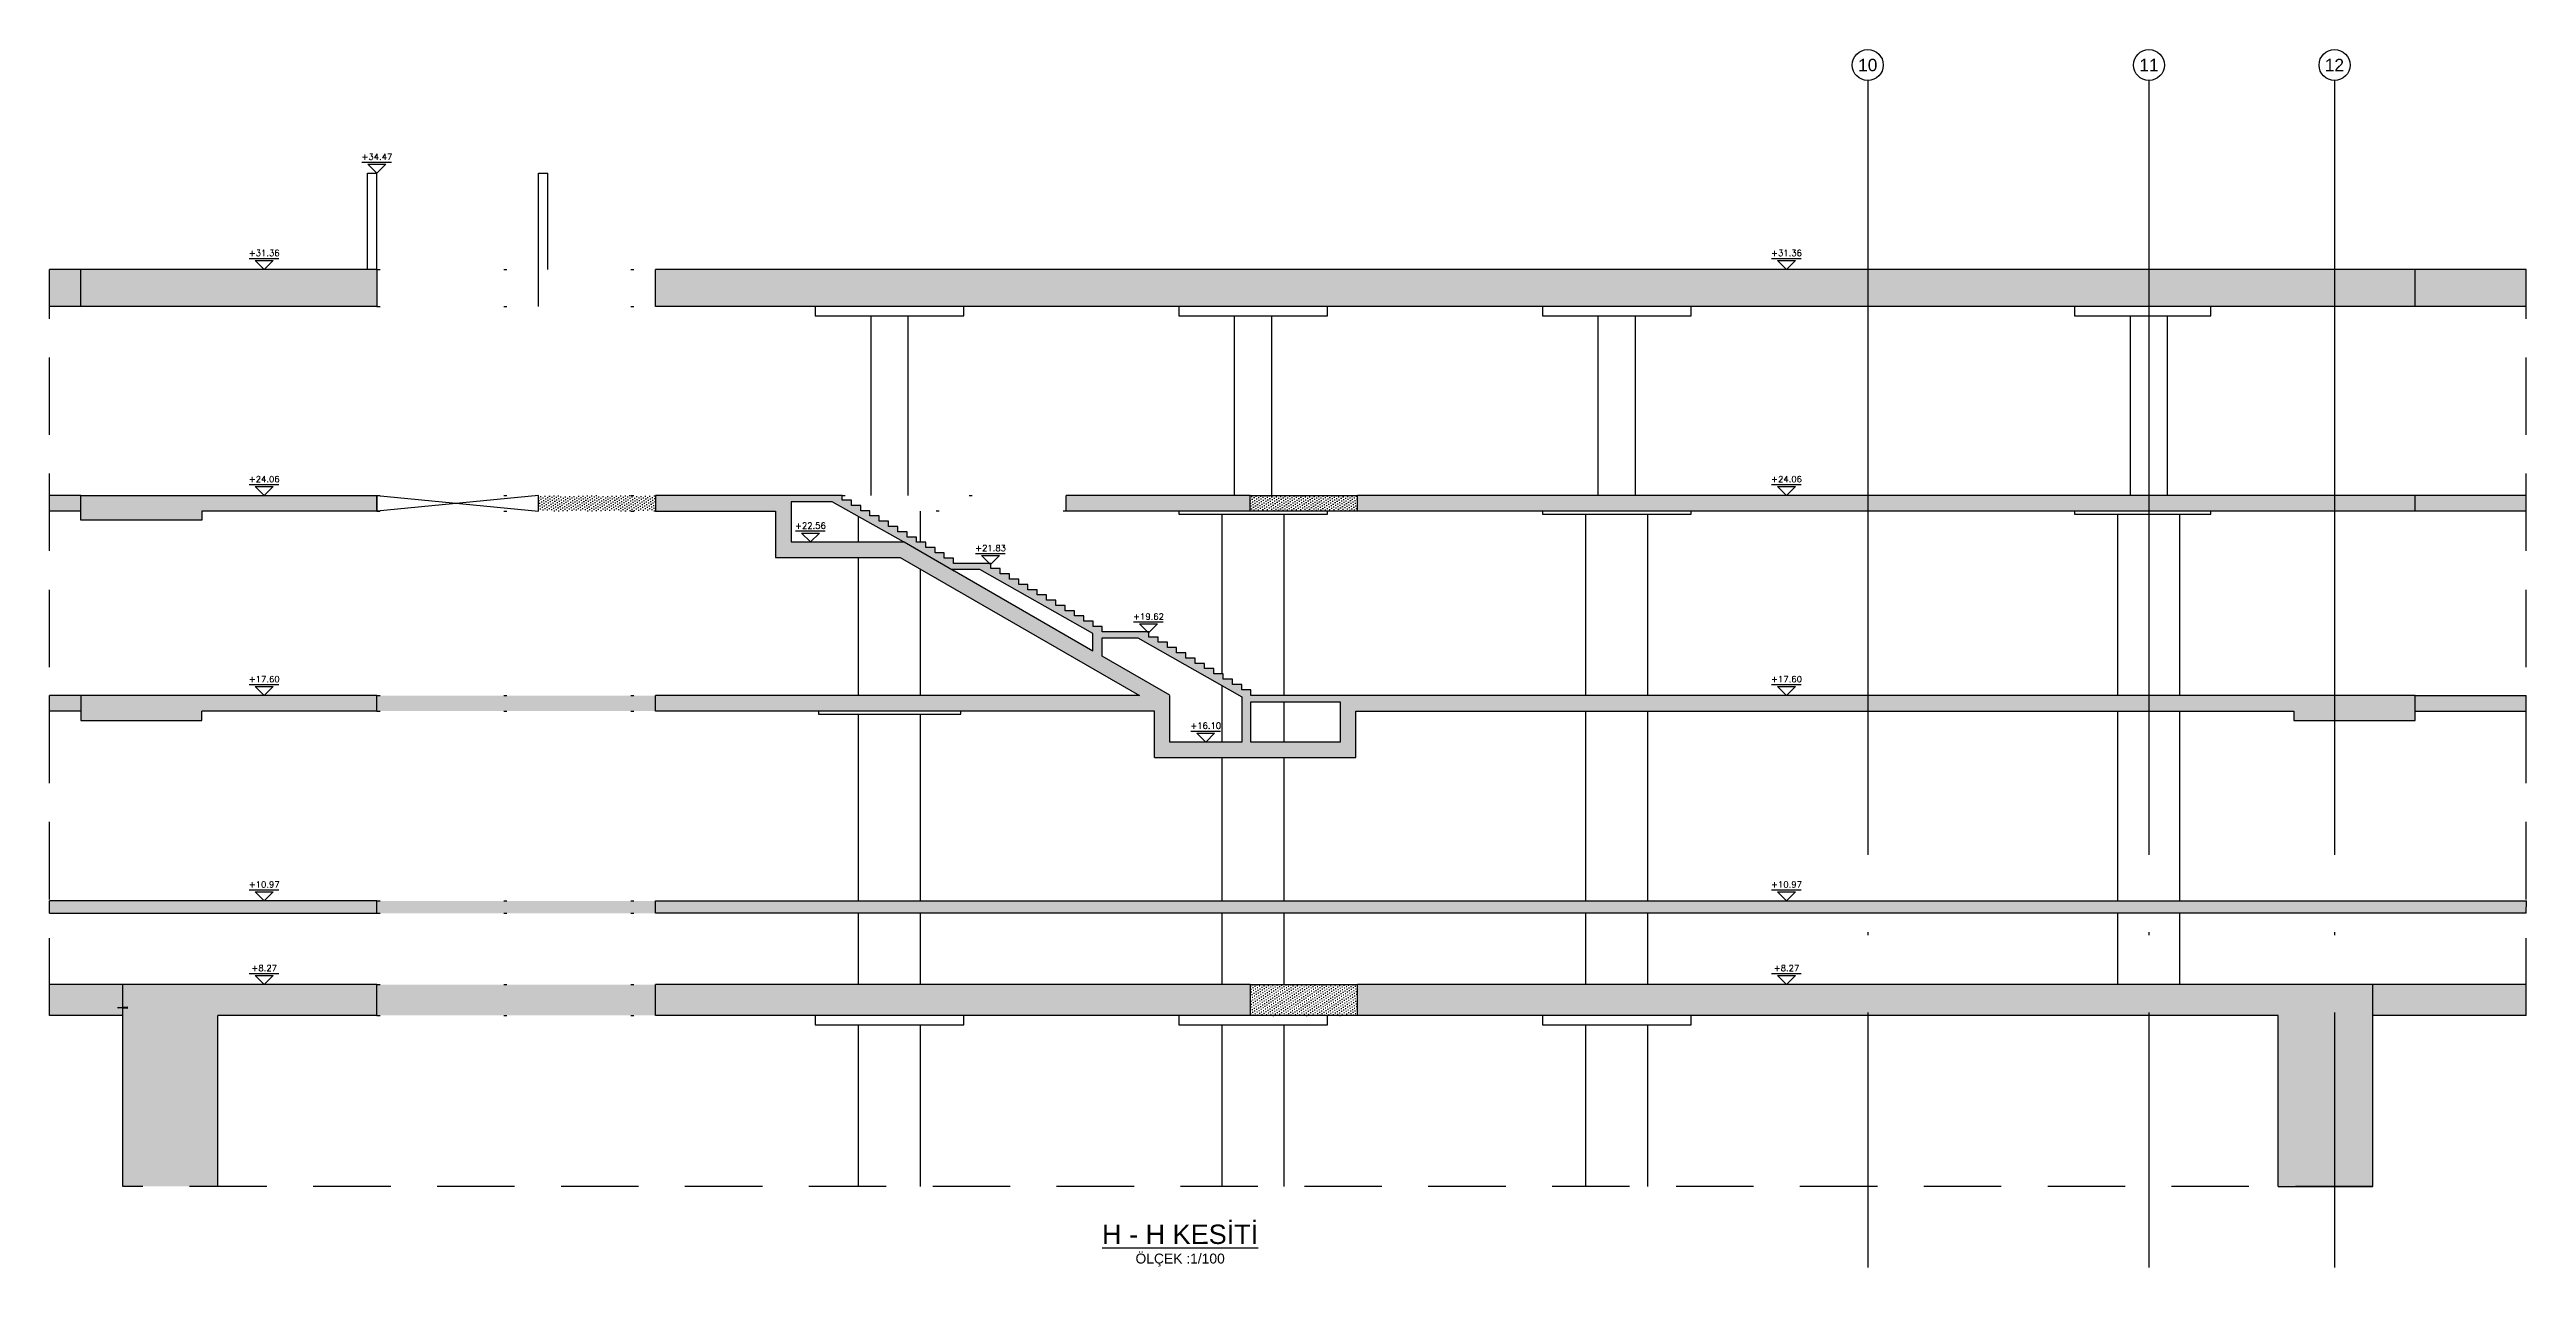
# Model space of a CAD drawing. Header units: millimetres. Extents: x 400382 to 401500, y 4543975 to 4544133.
# Drawn here: x 401279.8 to 401359.7, y 4544022.2 to 4544061.6 of the extents above; entities that cross this region are included whole.
import ezdxf
from ezdxf.enums import TextEntityAlignment as Align

# ---------------------------------------------------------------- set-up
doc = ezdxf.new("R2010")
doc.units = ezdxf.units.MM
for name, pattern in [('ACAD_ISO05W100', [33, 24, -3, 0, -3, 0, -3]), ('AKS', [3, 2.5, -0.25, 0, -0.25]), ('CIZGI', [0.4, 0.25, -0.15]), ('CONTINU', [0]), ('Dot', [4, 0, -4]), ('HIDDEN', [0.375, 0.25, -0.125])]:
    doc.linetypes.add(name, pattern=pattern)
for name, color, linetype in [('aks prota', 2, 'AKS'), ('caks prota', 4, 'Continuous'), ('görünüş prota', 4, 'Continuous'), ('iderzi_PROTA', 3, 'Continuous'), ('kesik prota', 2, 'CIZGI'), ('kesit prota', 1, 'Continuous'), ('kesit tarama prota', 252, 'Continuous'), ('kolon tarama prota', 252, 'Continuous'), ('kot prota', 4, 'Continuous'), ('PRT-CST-rc_level', 6, 'Continuous'), ('PRT-CST-rc_levermark', 4, 'Continuous'), ('st_s_su tutucu', 2, 'Continuous'), ('st_s_ölçü', 4, 'Continuous'), ('t35 prota', 3, 'Continuous'), ('taks prota', 7, 'Continuous'), ('tplan prota', 7, 'Continuous')]:
    doc.layers.add(name, color=color, linetype=linetype)
doc.styles.add('Arial', font='Arial.ttf')
doc.styles.add('OLCU', font='romanstw.shx')
doc.styles.add('TAKS', font='Arial Unicode.ttf')
pattern_1 = [(36, (401120.5221, 4543709.65936), (-0.014547592, 0.087543451), [0, -0.079375])]

msp = doc.modelspace()

# ---------------------------------------------------------------- texts
at = {"layer": 't35 prota', "style": 'Arial'}
msp.add_text('ÖLÇEK :1/100', height=0.32, rotation=0.01179, dxfattribs=at).set_placement((401316.255, 4544022.497), align=Align.MIDDLE)
at = {"layer": 'taks prota', "style": 'TAKS'}
for s, p in [('10', (401338.456, 4544061.053)), ('11', (401347.536, 4544061.053)), ('12', (401353.525, 4544061.053))]:
    msp.add_text(s, height=0.4, dxfattribs=at).set_placement(p, align=Align.MIDDLE_CENTER)
at = {"layer": 'tplan prota', "style": 'Arial'}
msp.add_text('%%UH - H KESİTİ', height=0.625, rotation=0.01179, dxfattribs=at).set_placement((401316.255, 4544023.372), align=Align.MIDDLE)

# ---------------------------------------------------------------- blocks, each defined once
blk = doc.blocks.new('KOTK5')
at = {"layer": 'PRT-CST-rc_levermark'}
blk.add_line((217, 160), (-213, 160), dxfattribs=at)
blk.add_lwpolyline([(130, 130), (-130, 130), (0, 0)], close=True, dxfattribs=at)
at = {"layer": 'PRT-CST-rc_level', "style": 'OLCU'}
blk.add_attdef('000.00', text='', height=90, dxfattribs=at).set_placement((0, 193), align=Align.CENTER)
blk = doc.blocks.new('D')
at = {"layer": 'st_s_su tutucu', "linetype": 'CONTINU', "ltscale": 0.2}
for p, q in [((-39988, 52508), (-39993, 52508)), ((-39993, 52508), (-39993, 52507)), ((-39993, 52507), (-39991, 52506)), ((-39991, 52499), (-39992, 52499)), ((-39992, 52499), (-39992, 52498)), ((-39992, 52498), (-39991, 52498)), ((-39991, 52489), (-39992, 52489)), ((-39992, 52489), (-39992, 52488)), ((-39992, 52488), (-39991, 52488)), ((-39991, 52479), (-39992, 52479)), ((-39992, 52479), (-39992, 52478)), ((-39992, 52478), (-39991, 52478)), ((-39992, 52468), (-39992, 52469)), ((-39992, 52469), (-39991, 52469)), ((-39991, 52468), (-39992, 52468)), ((-39991, 52506), (-39991, 52499)), ((-39991, 52498), (-39991, 52489)), ((-39991, 52488), (-39991, 52479)), ((-39991, 52469), (-39991, 52478)), ((-39991, 52459), (-39991, 52468)), ((-39990, 52506), (-39988, 52507)), ((-39990, 52499), (-39990, 52506)), ((-39989, 52499), (-39990, 52499)), ((-39990, 52489), (-39990, 52498)), ((-39990, 52498), (-39989, 52498)), ((-39989, 52489), (-39990, 52489)), ((-39990, 52479), (-39990, 52488)), ((-39990, 52488), (-39989, 52488)), ((-39989, 52479), (-39990, 52479)), ((-39990, 52478), (-39989, 52478)), ((-39990, 52478), (-39990, 52469)), ((-39990, 52469), (-39989, 52469)), ((-39989, 52468), (-39990, 52468)), ((-39990, 52468), (-39990, 52459)), ((-39989, 52498), (-39989, 52499)), ((-39989, 52488), (-39989, 52489)), ((-39989, 52478), (-39989, 52479)), ((-39989, 52469), (-39989, 52468)), ((-39988, 52507), (-39988, 52508)), ((-39993, 52449), (-39991, 52450)), ((-39993, 52448), (-39993, 52449)), ((-39988, 52448), (-39993, 52448)), ((-39992, 52458), (-39992, 52459)), ((-39992, 52459), (-39991, 52459)), ((-39991, 52458), (-39992, 52458)), ((-39991, 52450), (-39991, 52458)), ((-39990, 52459), (-39989, 52459)), ((-39989, 52458), (-39990, 52458)), ((-39990, 52458), (-39990, 52450)), ((-39990, 52450), (-39988, 52449)), ((-39989, 52459), (-39989, 52458)), ((-39988, 52449), (-39988, 52448))]:
    blk.add_line(p, q, dxfattribs=at)

# ---------------------------------------------------------------- hatches: boundary and pattern name
at = {"layer": 'kesit tarama prota'}
h = msp.add_hatch(color=256, dxfattribs=at)
h.dxf.hatch_style = 1
h.paths.add_polyline_path([(401280.762, 4544054.451), (401279.751, 4544054.451), (401279.751, 4544053.251), (401280.762, 4544053.251)])
h.paths.add_polyline_path([(401290.321, 4544054.451), (401280.762, 4544054.451), (401280.762, 4544053.251), (401290.321, 4544053.251)])
h = msp.add_hatch(color=256, dxfattribs=at)
h.dxf.hatch_style = 1
h.paths.add_polyline_path([(401356.127, 4544054.451), (401299.321, 4544054.451), (401299.321, 4544053.251), (401356.127, 4544053.251)])
h = msp.add_hatch(color=256, dxfattribs=at)
h.dxf.hatch_style = 1
h.paths.add_polyline_path([(401359.72, 4544054.451), (401356.127, 4544054.451), (401356.127, 4544053.251), (401359.72, 4544053.251)])
h = msp.add_hatch(color=256, dxfattribs=at)
h.dxf.hatch_style = 1
h.paths.add_polyline_path([(401280.76, 4544047.151), (401279.751, 4544047.151), (401279.751, 4544046.651), (401280.76, 4544046.651)])
h.paths.add_polyline_path([(401290.321, 4544047.151), (401280.76, 4544047.151), (401280.76, 4544046.351), (401284.673, 4544046.351), (401284.673, 4544046.651), (401290.321, 4544046.651)])
h = msp.add_hatch(dxfattribs=at)
h.set_pattern_fill('DOTS', color=2, scale=0.05, angle=36)
h.set_pattern_definition(pattern_1)
h.paths.add_polyline_path([(401299.321, 4544047.151), (401295.541, 4544047.151), (401295.541, 4544046.651), (401299.321, 4544046.651)])
h = msp.add_hatch(color=256, dxfattribs=at)
h.dxf.hatch_style = 1
h.paths.add_polyline_path([(401356.127, 4544040.691), (401318.543, 4544040.691), (401318.543, 4544040.881), (401318.243, 4544040.881), (401318.243, 4544041.051), (401317.943, 4544041.051), (401317.943, 4544041.221), (401317.643, 4544041.221), (401317.643, 4544041.391), (401317.343, 4544041.391), (401317.343, 4544041.561), (401317.043, 4544041.561), (401317.043, 4544041.731), (401316.743, 4544041.731), (401316.743, 4544041.901), (401316.443, 4544041.901), (401316.443, 4544042.071), (401316.143, 4544042.071), (401316.143, 4544042.241), (401315.843, 4544042.241), (401315.843, 4544042.411), (401315.543, 4544042.411), (401315.543, 4544042.581), (401315.243, 4544042.581), (401315.243, 4544042.751), (401313.743, 4544042.751), (401313.743, 4544042.921), (401313.443, 4544042.921), (401313.443, 4544043.091), (401313.143, 4544043.091), (401313.143, 4544043.261), (401312.843, 4544043.261), (401312.843, 4544043.431), (401312.543, 4544043.431), (401312.543, 4544043.601), (401312.243, 4544043.601), (401312.243, 4544043.771), (401311.943, 4544043.771), (401311.943, 4544043.941), (401311.643, 4544043.941), (401311.643, 4544044.111), (401311.343, 4544044.111), (401311.343, 4544044.281), (401311.043, 4544044.281), (401311.043, 4544044.451), (401310.743, 4544044.451), (401310.743, 4544044.621), (401310.443, 4544044.621), (401310.443, 4544044.791), (401310.143, 4544044.791), (401310.143, 4544044.961), (401308.941, 4544044.961), (401308.941, 4544045.131), (401308.641, 4544045.131), (401308.641, 4544045.301), (401308.341, 4544045.301), (401308.341, 4544045.471), (401308.041, 4544045.471), (401308.041, 4544045.641), (401307.741, 4544045.641), (401307.741, 4544045.811), (401307.441, 4544045.811), (401307.441, 4544045.981), (401307.141, 4544045.981), (401307.141, 4544046.151), (401306.841, 4544046.151), (401306.841, 4544046.321), (401306.541, 4544046.321), (401306.541, 4544046.491), (401306.241, 4544046.491), (401306.241, 4544046.661), (401305.941, 4544046.661), (401305.941, 4544046.831), (401305.641, 4544046.831), (401305.641, 4544047.001), (401305.341, 4544047.001), (401305.341, 4544047.151), (401299.321, 4544047.151), (401299.321, 4544046.651), (401303.191, 4544046.651), (401303.191, 4544045.151), (401307.215, 4544045.151), (401314.94, 4544040.691), (401299.321, 4544040.691), (401299.321, 4544040.191), (401315.426, 4544040.191), (401315.426, 4544038.691), (401321.926, 4544038.691), (401321.926, 4544040.191), (401352.214, 4544040.191), (401352.214, 4544039.891), (401356.127, 4544039.891)])
h.paths.add_polyline_path([(401308.891, 4544044.761), (401309.791, 4544044.761), (401313.435, 4544042.696), (401313.435, 4544042.137)], flags=16)
h.paths.add_polyline_path([(401313.735, 4544041.964), (401313.735, 4544042.551), (401314.891, 4544042.551), (401318.243, 4544040.651), (401318.243, 4544039.191), (401315.926, 4544039.191), (401315.926, 4544040.699)], flags=16)
h.paths.add_polyline_path([(401318.543, 4544040.491), (401321.426, 4544040.491), (401321.426, 4544039.191), (401318.543, 4544039.191)], flags=16)
h.paths.add_polyline_path([(401307.318, 4544045.651), (401303.691, 4544045.651), (401303.691, 4544046.951), (401305.024, 4544046.951)], flags=16)
h = msp.add_hatch(color=256, dxfattribs=at)
h.dxf.hatch_style = 1
h.paths.add_polyline_path([(401318.514, 4544047.151), (401312.574, 4544047.151), (401312.574, 4544046.651), (401318.514, 4544046.651)])
h.paths.add_polyline_path([(401356.127, 4544047.151), (401321.984, 4544047.151), (401321.984, 4544046.651), (401356.127, 4544046.651)])
h = msp.add_hatch(dxfattribs=at)
h.set_pattern_fill('DOTS', color=2, scale=0.05, angle=36)
h.set_pattern_definition(pattern_1)
h.paths.add_polyline_path([(401321.984, 4544047.151), (401318.514, 4544047.151), (401318.514, 4544046.651), (401321.984, 4544046.651)])
h = msp.add_hatch(color=256, dxfattribs=at)
h.dxf.hatch_style = 1
h.paths.add_polyline_path([(401359.72, 4544047.151), (401356.127, 4544047.151), (401356.127, 4544046.651), (401359.72, 4544046.651)])
h = msp.add_hatch(color=256, dxfattribs=at)
h.dxf.hatch_style = 1
h.paths.add_polyline_path([(401280.76, 4544040.691), (401279.751, 4544040.691), (401279.751, 4544040.191), (401280.76, 4544040.191)])
h.paths.add_polyline_path([(401290.321, 4544040.691), (401280.76, 4544040.691), (401280.76, 4544039.891), (401284.673, 4544039.891), (401284.673, 4544040.191), (401290.321, 4544040.191)])
h = msp.add_hatch(dxfattribs=at)
h.set_pattern_fill('DOTS', color=2, scale=0.05, angle=36)
h.set_pattern_definition(pattern_1)
h.paths.add_polyline_path([(401299.321, 4544040.691), (401290.321, 4544040.691), (401290.321, 4544040.191), (401299.321, 4544040.191)])
h = msp.add_hatch(color=256, dxfattribs=at)
h.dxf.hatch_style = 1
h.paths.add_polyline_path([(401359.72, 4544040.691), (401356.127, 4544040.691), (401356.127, 4544040.191), (401359.72, 4544040.191)])
h = msp.add_hatch(color=256, dxfattribs=at)
h.dxf.hatch_style = 1
h.paths.add_polyline_path([(401290.321, 4544034.061), (401279.751, 4544034.061), (401279.751, 4544033.661), (401290.321, 4544033.661)])
h = msp.add_hatch(dxfattribs=at)
h.set_pattern_fill('DOTS', color=2, scale=0.05, angle=36)
h.set_pattern_definition(pattern_1)
h.paths.add_polyline_path([(401299.321, 4544034.061), (401290.321, 4544034.061), (401290.321, 4544033.661), (401299.321, 4544033.661)])
h = msp.add_hatch(color=256, dxfattribs=at)
h.dxf.hatch_style = 1
h.paths.add_polyline_path([(401359.725, 4544034.061), (401299.321, 4544034.061), (401299.321, 4544033.661), (401359.72, 4544033.661)])
h = msp.add_hatch(color=256, dxfattribs=at)
h.dxf.hatch_style = 1
h.paths.add_polyline_path([(401285.18, 4544030.361), (401290.321, 4544030.361), (401290.321, 4544031.361), (401279.751, 4544031.361), (401279.751, 4544030.361), (401282.117, 4544030.361), (401282.117, 4544024.843), (401285.18, 4544024.843)])
h = msp.add_hatch(dxfattribs=at)
h.set_pattern_fill('DOTS', color=2, scale=0.05, angle=36)
h.set_pattern_definition(pattern_1)
h.paths.add_polyline_path([(401299.321, 4544031.361), (401290.321, 4544031.361), (401290.321, 4544030.361), (401299.321, 4544030.361)])
h = msp.add_hatch(color=256, dxfattribs=at)
h.dxf.hatch_style = 1
h.paths.add_polyline_path([(401318.514, 4544031.361), (401299.321, 4544031.361), (401299.321, 4544030.361), (401318.514, 4544030.361)])
h = msp.add_hatch(dxfattribs=at)
h.set_pattern_fill('DOTS', color=2, scale=0.05, angle=36)
h.set_pattern_definition(pattern_1)
h.paths.add_polyline_path([(401321.984, 4544031.361), (401318.514, 4544031.361), (401318.514, 4544030.361), (401321.984, 4544030.361)])
h = msp.add_hatch(color=256, dxfattribs=at)
h.dxf.hatch_style = 1
h.paths.add_polyline_path([(401354.766, 4544030.361), (401359.72, 4544030.361), (401359.72, 4544031.361), (401321.984, 4544031.361), (401321.984, 4544030.361), (401351.704, 4544030.361), (401351.704, 4544024.843), (401354.766, 4544024.843)])

# ---------------------------------------------------------------- linework, layer by layer
at = {"layer": 'aks prota', "ltscale": 10}
for p, q in [((401338.456, 4544060.553), (401338.456, 4544022.224)), ((401347.536, 4544060.553), (401347.536, 4544022.224)), ((401353.528, 4544060.553), (401353.528, 4544022.224))]:
    msp.add_line(p, q, dxfattribs=at)
at = {"layer": 'caks prota', "ltscale": 0.05}
for centre in [(401338.456, 4544061.053), (401347.536, 4544061.053), (401353.528, 4544061.053)]:
    msp.add_circle(centre, 0.5, dxfattribs=at)
at = {"layer": 'görünüş prota'}
for p, q in [((401306.274, 4544047.151), (401306.274, 4544052.951)), ((401307.474, 4544047.151), (401307.474, 4544052.951)), ((401318.013, 4544047.151), (401318.013, 4544052.951)), ((401319.213, 4544047.151), (401319.213, 4544052.951)), ((401329.756, 4544047.151), (401329.756, 4544052.951)), ((401330.956, 4544047.151), (401330.956, 4544052.951)), ((401346.936, 4544047.151), (401346.936, 4544052.951)), ((401348.136, 4544047.151), (401348.136, 4544052.951)), ((401305.874, 4544045.651), (401305.874, 4544046.469)), ((401307.874, 4544045.641), (401307.874, 4544046.651)), ((401317.613, 4544041.391), (401317.613, 4544046.551)), ((401319.613, 4544040.691), (401319.613, 4544046.551)), ((401329.356, 4544040.691), (401329.356, 4544046.551)), ((401331.356, 4544040.691), (401331.356, 4544046.551)), ((401346.536, 4544040.691), (401346.536, 4544046.551)), ((401348.536, 4544040.691), (401348.536, 4544046.551)), ((401305.874, 4544040.691), (401305.874, 4544045.151)), ((401307.874, 4544040.691), (401307.874, 4544044.77)), ((401317.613, 4544039.191), (401317.613, 4544041.008)), ((401305.874, 4544034.061), (401305.874, 4544040.091)), ((401307.874, 4544034.061), (401307.874, 4544040.091)), ((401319.613, 4544039.191), (401319.613, 4544040.491)), ((401329.356, 4544034.061), (401329.356, 4544040.191)), ((401331.356, 4544034.061), (401331.356, 4544040.191)), ((401346.536, 4544034.061), (401346.536, 4544040.191)), ((401348.536, 4544034.061), (401348.536, 4544040.191)), ((401317.613, 4544034.061), (401317.613, 4544038.691)), ((401319.613, 4544034.061), (401319.613, 4544038.691)), ((401305.874, 4544031.361), (401305.874, 4544033.661)), ((401307.874, 4544031.361), (401307.874, 4544033.661)), ((401317.613, 4544031.361), (401317.613, 4544033.661)), ((401319.613, 4544031.361), (401319.613, 4544033.661)), ((401329.356, 4544031.361), (401329.356, 4544033.661)), ((401331.356, 4544031.361), (401331.356, 4544033.661)), ((401346.536, 4544031.361), (401346.536, 4544033.661)), ((401348.536, 4544031.361), (401348.536, 4544033.661)), ((401305.874, 4544024.843), (401305.874, 4544030.061)), ((401307.874, 4544024.843), (401307.874, 4544030.061)), ((401317.613, 4544024.843), (401317.613, 4544030.061)), ((401319.613, 4544024.843), (401319.613, 4544030.061)), ((401329.356, 4544024.843), (401329.356, 4544030.061)), ((401331.356, 4544024.843), (401331.356, 4544030.061))]:
    msp.add_line(p, q, dxfattribs=at)
for points in [[(401290.021, 4544054.451), (401290.021, 4544057.561)], [(401290.021, 4544057.561), (401290.321, 4544057.561)], [(401290.321, 4544054.451), (401290.321, 4544057.561)], [(401295.541, 4544053.251), (401295.541, 4544057.561)], [(401295.541, 4544057.561), (401295.841, 4544057.561)], [(401295.841, 4544054.451), (401295.841, 4544057.561)], [(401304.474, 4544053.251), (401304.474, 4544052.951), (401309.274, 4544052.951), (401309.274, 4544053.251)], [(401316.213, 4544053.251), (401316.213, 4544052.951), (401321.013, 4544052.951), (401321.013, 4544053.251)], [(401327.952, 4544053.251), (401327.952, 4544052.951), (401332.752, 4544052.951), (401332.752, 4544053.251)], [(401345.132, 4544053.251), (401345.132, 4544052.951), (401349.532, 4544052.951), (401349.532, 4544053.251)], [(401318.514, 4544047.151), (401321.984, 4544047.151)], [(401316.213, 4544046.651), (401316.213, 4544046.551), (401321.013, 4544046.551), (401321.013, 4544046.651)], [(401321.984, 4544046.651), (401318.514, 4544046.651)], [(401327.952, 4544046.651), (401327.952, 4544046.551), (401332.752, 4544046.551), (401332.752, 4544046.651)], [(401345.132, 4544046.651), (401345.132, 4544046.551), (401349.532, 4544046.551), (401349.532, 4544046.651)], [(401304.574, 4544040.191), (401304.574, 4544040.091), (401309.174, 4544040.091), (401309.174, 4544040.191)], [(401318.514, 4544031.361), (401321.984, 4544031.361)], [(401304.474, 4544030.361), (401304.474, 4544030.061), (401309.274, 4544030.061), (401309.274, 4544030.361)], [(401316.213, 4544030.361), (401316.213, 4544030.061), (401321.013, 4544030.061), (401321.013, 4544030.361)], [(401321.984, 4544030.361), (401318.514, 4544030.361)], [(401327.955, 4544030.361), (401327.955, 4544030.061), (401332.755, 4544030.061), (401332.755, 4544030.361)]]:
    msp.add_lwpolyline(points, dxfattribs=at)
at = {"layer": 'görünüş prota', "color": 4, "linetype": 'Dot'}
for points in [[(401290.321, 4544054.451), (401299.321, 4544054.451)], [(401290.321, 4544053.251), (401299.321, 4544053.251)], [(401290.321, 4544047.151), (401299.321, 4544047.151)], [(401305.341, 4544047.151), (401312.574, 4544047.151)], [(401290.321, 4544046.651), (401299.321, 4544046.651)], [(401312.574, 4544046.651), (401306.241, 4544046.651)], [(401290.321, 4544040.691), (401299.321, 4544040.691)], [(401290.321, 4544040.191), (401299.321, 4544040.191)], [(401290.321, 4544034.061), (401299.321, 4544034.061)], [(401290.321, 4544033.661), (401299.321, 4544033.661)], [(401290.321, 4544031.361), (401299.321, 4544031.361)], [(401290.321, 4544030.361), (401299.321, 4544030.361)]]:
    msp.add_lwpolyline(points, dxfattribs=at)
at = {"layer": 'iderzi_PROTA', "linetype": 'ACAD_ISO05W100', "ltscale": 2}
for p, q in [((401282.117, 4544030.361), (401282.117, 4544031.361)), ((401354.766, 4544030.361), (401354.766, 4544031.361))]:
    msp.add_line(p, q, dxfattribs=at)
at = {"layer": 'kesik prota', "ltscale": 10}
msp.add_line((401354.766, 4544024.843), (401282.117, 4544024.843), dxfattribs=at)
at = {"layer": 'kesik prota', "linetype": 'HIDDEN', "ltscale": 10}
for points in [[(401279.751, 4544030.361), (401279.751, 4544054.451)], [(401359.72, 4544030.361), (401359.72, 4544054.451)]]:
    msp.add_lwpolyline(points, dxfattribs=at)
at = {"layer": 'kesik prota', "ltscale": 10}
msp.add_lwpolyline([(401307.318, 4544045.651), (401307.349, 4544045.651), (401308.955, 4544044.724)], dxfattribs=at)
at = {"layer": 'kesit prota', "color": 1}
for p, q in [((401290.321, 4544054.451), (401279.751, 4544054.451)), ((401290.321, 4544054.451), (401290.321, 4544053.251)), ((401359.72, 4544054.451), (401299.321, 4544054.451)), ((401299.321, 4544053.251), (401299.321, 4544054.451)), ((401290.321, 4544053.251), (401279.751, 4544053.251)), ((401359.72, 4544053.251), (401299.321, 4544053.251)), ((401318.514, 4544047.151), (401312.574, 4544047.151)), ((401312.574, 4544046.651), (401312.574, 4544047.151)), ((401318.514, 4544046.651), (401318.514, 4544047.151)), ((401359.72, 4544047.151), (401321.984, 4544047.151)), ((401321.984, 4544046.651), (401321.984, 4544047.151)), ((401356.127, 4544046.651), (401356.127, 4544047.151)), ((401318.514, 4544046.651), (401312.574, 4544046.651)), ((401359.72, 4544046.651), (401321.984, 4544046.651)), ((401280.76, 4544040.691), (401279.751, 4544040.691)), ((401290.321, 4544040.191), (401290.321, 4544040.691)), ((401299.321, 4544040.191), (401299.321, 4544040.691)), ((401280.76, 4544040.191), (401279.751, 4544040.191)), ((401290.321, 4544040.191), (401284.673, 4544040.191)), ((401315.426, 4544040.191), (401299.321, 4544040.191)), ((401315.426, 4544038.691), (401315.426, 4544040.191)), ((401321.926, 4544038.691), (401321.926, 4544040.191)), ((401315.426, 4544038.691), (401321.926, 4544038.691)), ((401290.321, 4544031.361), (401279.751, 4544031.361)), ((401290.321, 4544030.361), (401290.321, 4544031.361)), ((401318.514, 4544031.361), (401299.321, 4544031.361)), ((401299.321, 4544030.361), (401299.321, 4544031.361)), ((401318.514, 4544031.361), (401318.514, 4544030.361)), ((401359.72, 4544031.361), (401321.984, 4544031.361)), ((401321.984, 4544030.361), (401321.984, 4544031.361)), ((401282.117, 4544030.361), (401279.751, 4544030.361)), ((401282.117, 4544024.843), (401282.117, 4544030.361)), ((401290.321, 4544030.361), (401285.18, 4544030.361)), ((401285.18, 4544024.843), (401285.18, 4544030.361)), ((401318.514, 4544030.361), (401299.321, 4544030.361)), ((401351.704, 4544030.361), (401321.984, 4544030.361)), ((401351.704, 4544024.843), (401351.704, 4544030.361)), ((401359.72, 4544030.361), (401354.766, 4544030.361)), ((401354.766, 4544024.843), (401354.766, 4544030.361))]:
    msp.add_line(p, q, dxfattribs=at)
at = {"layer": 'kesit prota'}
for p, q in [((401280.762, 4544053.251), (401280.762, 4544054.451)), ((401356.127, 4544053.251), (401356.127, 4544054.451))]:
    msp.add_line(p, q, dxfattribs=at)
at = {"layer": 'kesit prota', "color": 1}
for points in [[(401280.76, 4544047.151), (401279.751, 4544047.151)], [(401280.76, 4544046.651), (401279.751, 4544046.651)], [(401303.191, 4544046.651), (401303.191, 4544045.151), (401307.215, 4544045.151), (401314.94, 4544040.691), (401299.321, 4544040.691)], [(401309.791, 4544044.761), (401308.891, 4544044.761), (401313.435, 4544042.137), (401313.435, 4544042.696), (401309.791, 4544044.761)], [(401315.926, 4544040.699), (401313.735, 4544041.964), (401313.735, 4544042.551), (401314.891, 4544042.551), (401318.243, 4544040.651), (401318.243, 4544039.191)], [(401318.243, 4544039.191), (401315.926, 4544039.191), (401315.926, 4544040.691)]]:
    msp.add_lwpolyline(points, dxfattribs=at)
for points in [[(401280.76, 4544047.151), (401290.321, 4544047.151), (401290.321, 4544046.651), (401284.673, 4544046.651), (401284.673, 4544046.351), (401280.76, 4544046.351)], [(401307.318, 4544045.651), (401305.024, 4544046.951), (401303.691, 4544046.951), (401303.691, 4544045.651)], [(401318.543, 4544040.491), (401321.426, 4544040.491), (401321.426, 4544039.191), (401318.543, 4544039.191)]]:
    msp.add_lwpolyline(points, close=True, dxfattribs=at)
at = {"layer": 'kesit prota'}
for points in [[(401321.926, 4544040.191), (401352.214, 4544040.191), (401352.214, 4544039.891), (401356.127, 4544039.891), (401356.127, 4544040.691), (401318.543, 4544040.691), (401318.543, 4544040.881), (401318.243, 4544040.881), (401318.243, 4544041.051), (401317.943, 4544041.051), (401317.943, 4544041.221), (401317.643, 4544041.221), (401317.643, 4544041.391), (401317.343, 4544041.391), (401317.343, 4544041.561), (401317.043, 4544041.561), (401317.043, 4544041.731), (401316.743, 4544041.731), (401316.743, 4544041.901), (401316.443, 4544041.901), (401316.443, 4544042.071), (401316.143, 4544042.071), (401316.143, 4544042.241), (401315.843, 4544042.241), (401315.843, 4544042.411), (401315.543, 4544042.411), (401315.543, 4544042.581), (401315.243, 4544042.581), (401315.243, 4544042.751), (401313.743, 4544042.751), (401313.743, 4544042.921), (401313.443, 4544042.921), (401313.443, 4544043.091), (401313.143, 4544043.091), (401313.143, 4544043.261), (401312.843, 4544043.261), (401312.843, 4544043.431), (401312.543, 4544043.431), (401312.543, 4544043.601), (401312.243, 4544043.601), (401312.243, 4544043.771), (401311.943, 4544043.771), (401311.943, 4544043.941), (401311.643, 4544043.941), (401311.643, 4544044.111), (401311.343, 4544044.111), (401311.343, 4544044.281), (401311.043, 4544044.281), (401311.043, 4544044.451), (401310.743, 4544044.451), (401310.743, 4544044.621), (401310.443, 4544044.621), (401310.443, 4544044.791), (401310.143, 4544044.791), (401310.143, 4544044.961), (401308.941, 4544044.961), (401308.941, 4544045.131), (401308.641, 4544045.131), (401308.641, 4544045.301), (401308.341, 4544045.301), (401308.341, 4544045.471), (401308.041, 4544045.471), (401308.041, 4544045.641), (401307.741, 4544045.641), (401307.741, 4544045.811), (401307.441, 4544045.811), (401307.441, 4544045.981), (401307.141, 4544045.981), (401307.141, 4544046.151), (401306.841, 4544046.151), (401306.841, 4544046.321), (401306.541, 4544046.321), (401306.541, 4544046.491), (401306.241, 4544046.491), (401306.241, 4544046.661), (401305.941, 4544046.661), (401305.941, 4544046.831), (401305.641, 4544046.831), (401305.641, 4544047.001), (401305.341, 4544047.001), (401305.341, 4544047.151), (401299.321, 4544047.151), (401299.321, 4544046.651), (401303.191, 4544046.651)], [(401290.321, 4544040.691), (401280.76, 4544040.691), (401280.76, 4544039.891), (401284.673, 4544039.891), (401284.673, 4544040.191)], [(401356.127, 4544040.691), (401359.72, 4544040.691)], [(401356.127, 4544040.191), (401359.72, 4544040.191)], [(401279.751, 4544033.661), (401290.321, 4544033.661), (401290.321, 4544034.061), (401279.751, 4544034.061)], [(401359.72, 4544033.661), (401299.321, 4544033.661), (401299.321, 4544034.061), (401359.725, 4544034.061)], [(401359.72, 4544033.661), (401359.725, 4544034.061)], [(401359.72, 4544030.361), (401359.72, 4544031.361)]]:
    msp.add_lwpolyline(points, dxfattribs=at)
at = {"layer": 'kesit tarama prota'}
for points in [[(401279.751, 4544053.251), (401279.751, 4544054.451)], [(401359.72, 4544053.251), (401359.72, 4544054.451)], [(401279.751, 4544046.651), (401279.751, 4544047.151)], [(401359.72, 4544046.651), (401359.72, 4544047.151)], [(401279.751, 4544040.191), (401279.751, 4544040.691)], [(401359.72, 4544040.191), (401359.72, 4544040.691)], [(401279.751, 4544033.661), (401279.751, 4544034.061)], [(401351.704, 4544024.843), (401354.766, 4544024.843)]]:
    msp.add_lwpolyline(points, dxfattribs=at)
at = {"layer": 'kolon tarama prota', "color": 2}
msp.add_lwpolyline([(401290.321, 4544046.651), (401290.321, 4544047.151), (401295.541, 4544046.651), (401295.541, 4544047.151), (401290.321, 4544046.651), (401290.321, 4544047.151)], dxfattribs=at)

# ---------------------------------------------------------------- block references
at = {"layer": 'kot prota', "linetype": 'CONTINU', "ltscale": 0.1}
ref = msp.add_blockref('KOTK5', (401290.321, 4544057.561), dxfattribs=dict(at, xscale=-0.002222222222222221, yscale=0.002222222222222221, zscale=0.002222222222222222, rotation=1.399620875197627e-05))
ref.add_attrib('000.00', '+34.47', dxfattribs={"layer": 'PRT-CST-rc_level', "height": 0.2, "rotation": 0.00001, "style": 'OLCU'}).set_placement((401290.321, 4544057.99), align=Align.CENTER)
ref = msp.add_blockref('KOTK5', (401286.683, 4544054.451), dxfattribs=dict(at, xscale=-0.002222222222222222, yscale=0.002222222222222222, zscale=0.002222222222222222, rotation=359.9999999999902))
ref.add_attrib('000.00', '+31.36', dxfattribs={"layer": 'PRT-CST-rc_level', "height": 0.2, "style": 'OLCU'}).set_placement((401286.683, 4544054.88), align=Align.CENTER)
ref = msp.add_blockref('KOTK5', (401335.834, 4544054.451), dxfattribs=dict(at, xscale=-0.002222222222222222, yscale=0.002222222222222222, zscale=0.002222222222222222, rotation=359.9999999999902))
ref.add_attrib('000.00', '+31.36', dxfattribs={"layer": 'PRT-CST-rc_level', "height": 0.2, "style": 'OLCU'}).set_placement((401335.834, 4544054.88), align=Align.CENTER)
ref = msp.add_blockref('KOTK5', (401286.683, 4544047.151), dxfattribs=dict(at, xscale=-0.002222222222222222, yscale=0.002222222222222222, zscale=0.002222222222222222, rotation=359.9999999999902))
ref.add_attrib('000.00', '+24.06', dxfattribs={"layer": 'PRT-CST-rc_level', "height": 0.2, "style": 'OLCU'}).set_placement((401286.683, 4544047.58), align=Align.CENTER)
ref = msp.add_blockref('KOTK5', (401335.834, 4544047.151), dxfattribs=dict(at, xscale=-0.002222222222222222, yscale=0.002222222222222222, zscale=0.002222222222222222, rotation=359.9999999999902))
ref.add_attrib('000.00', '+24.06', dxfattribs={"layer": 'PRT-CST-rc_level', "height": 0.2, "style": 'OLCU'}).set_placement((401335.834, 4544047.58), align=Align.CENTER)
ref = msp.add_blockref('KOTK5', (401304.319, 4544045.651), dxfattribs=dict(at, xscale=-0.002222222222222222, yscale=0.002222222222222222, zscale=0.002222222222222222, rotation=359.9999999999902))
ref.add_attrib('000.00', '+22.56', dxfattribs={"layer": 'PRT-CST-rc_level', "height": 0.2, "style": 'OLCU'}).set_placement((401304.319, 4544046.08), align=Align.CENTER)
ref = msp.add_blockref('KOTK5', (401310.135, 4544044.924), dxfattribs=dict(at, xscale=-0.002222222222222222, yscale=0.002222222222222222, zscale=0.002222222222222222, rotation=359.9999999999902))
ref.add_attrib('000.00', '+21.83', dxfattribs={"layer": 'PRT-CST-rc_level', "height": 0.2, "style": 'OLCU'}).set_placement((401310.135, 4544045.353), align=Align.CENTER)
ref = msp.add_blockref('KOTK5', (401315.235, 4544042.714), dxfattribs=dict(at, xscale=-0.002222222222222222, yscale=0.002222222222222222, zscale=0.002222222222222222, rotation=359.9999999999902))
ref.add_attrib('000.00', '+19.62', dxfattribs={"layer": 'PRT-CST-rc_level', "height": 0.2, "style": 'OLCU'}).set_placement((401315.235, 4544043.143), align=Align.CENTER)
ref = msp.add_blockref('KOTK5', (401286.683, 4544040.691), dxfattribs=dict(at, xscale=-0.002222222222222222, yscale=0.002222222222222222, zscale=0.002222222222222222, rotation=359.9999999999902))
ref.add_attrib('000.00', '+17.60', dxfattribs={"layer": 'PRT-CST-rc_level', "height": 0.2, "style": 'OLCU'}).set_placement((401286.683, 4544041.12), align=Align.CENTER)
ref = msp.add_blockref('KOTK5', (401335.834, 4544040.691), dxfattribs=dict(at, xscale=-0.002222222222222222, yscale=0.002222222222222222, zscale=0.002222222222222222, rotation=359.9999999999902))
ref.add_attrib('000.00', '+17.60', dxfattribs={"layer": 'PRT-CST-rc_level', "height": 0.2, "style": 'OLCU'}).set_placement((401335.834, 4544041.12), align=Align.CENTER)
ref = msp.add_blockref('KOTK5', (401317.081, 4544039.191), dxfattribs=dict(at, xscale=-0.002222222222222222, yscale=0.002222222222222222, zscale=0.002222222222222222, rotation=359.9999999999902))
ref.add_attrib('000.00', '+16.10', dxfattribs={"layer": 'PRT-CST-rc_level', "height": 0.2, "style": 'OLCU'}).set_placement((401317.081, 4544039.62), align=Align.CENTER)
ref = msp.add_blockref('KOTK5', (401286.683, 4544034.061), dxfattribs=dict(at, xscale=-0.002222222222222222, yscale=0.002222222222222222, zscale=0.002222222222222222, rotation=359.9999999999902))
ref.add_attrib('000.00', '+10.97', dxfattribs={"layer": 'PRT-CST-rc_level', "height": 0.2, "style": 'OLCU'}).set_placement((401286.683, 4544034.49), align=Align.CENTER)
ref = msp.add_blockref('KOTK5', (401335.834, 4544034.061), dxfattribs=dict(at, xscale=-0.002222222222222222, yscale=0.002222222222222222, zscale=0.002222222222222222, rotation=359.9999999999902))
ref.add_attrib('000.00', '+10.97', dxfattribs={"layer": 'PRT-CST-rc_level', "height": 0.2, "style": 'OLCU'}).set_placement((401335.834, 4544034.49), align=Align.CENTER)
ref = msp.add_blockref('KOTK5', (401286.683, 4544031.361), dxfattribs=dict(at, xscale=-0.002222222222222222, yscale=0.002222222222222222, zscale=0.002222222222222222, rotation=359.9999999999902))
ref.add_attrib('000.00', '+8.27', dxfattribs={"layer": 'PRT-CST-rc_level', "height": 0.2, "style": 'OLCU'}).set_placement((401286.683, 4544031.79), align=Align.CENTER)
ref = msp.add_blockref('KOTK5', (401335.834, 4544031.361), dxfattribs=dict(at, xscale=-0.002222222222222222, yscale=0.002222222222222222, zscale=0.002222222222222222, rotation=359.9999999999902))
ref.add_attrib('000.00', '+8.27', dxfattribs={"layer": 'PRT-CST-rc_level', "height": 0.2, "style": 'OLCU'}).set_placement((401335.834, 4544031.79), align=Align.CENTER)
at = {"layer": 'st_s_ölçü', "xscale": 0.004999999999999998, "yscale": 0.004999999999999998, "zscale": 0.004999999999999998, "rotation": 270}
msp.add_blockref('D', (401019.726, 4543830.66), dxfattribs=at)

msp.set_redraw_order([(e.dxf.handle, doc.entitydb.next_handle()) for e in msp.query("TEXT MTEXT ATTDEF DIMENSION ARC_DIMENSION")])  # texts and dimensions are drawn at this point

doc.saveas('drawing.dxf')
